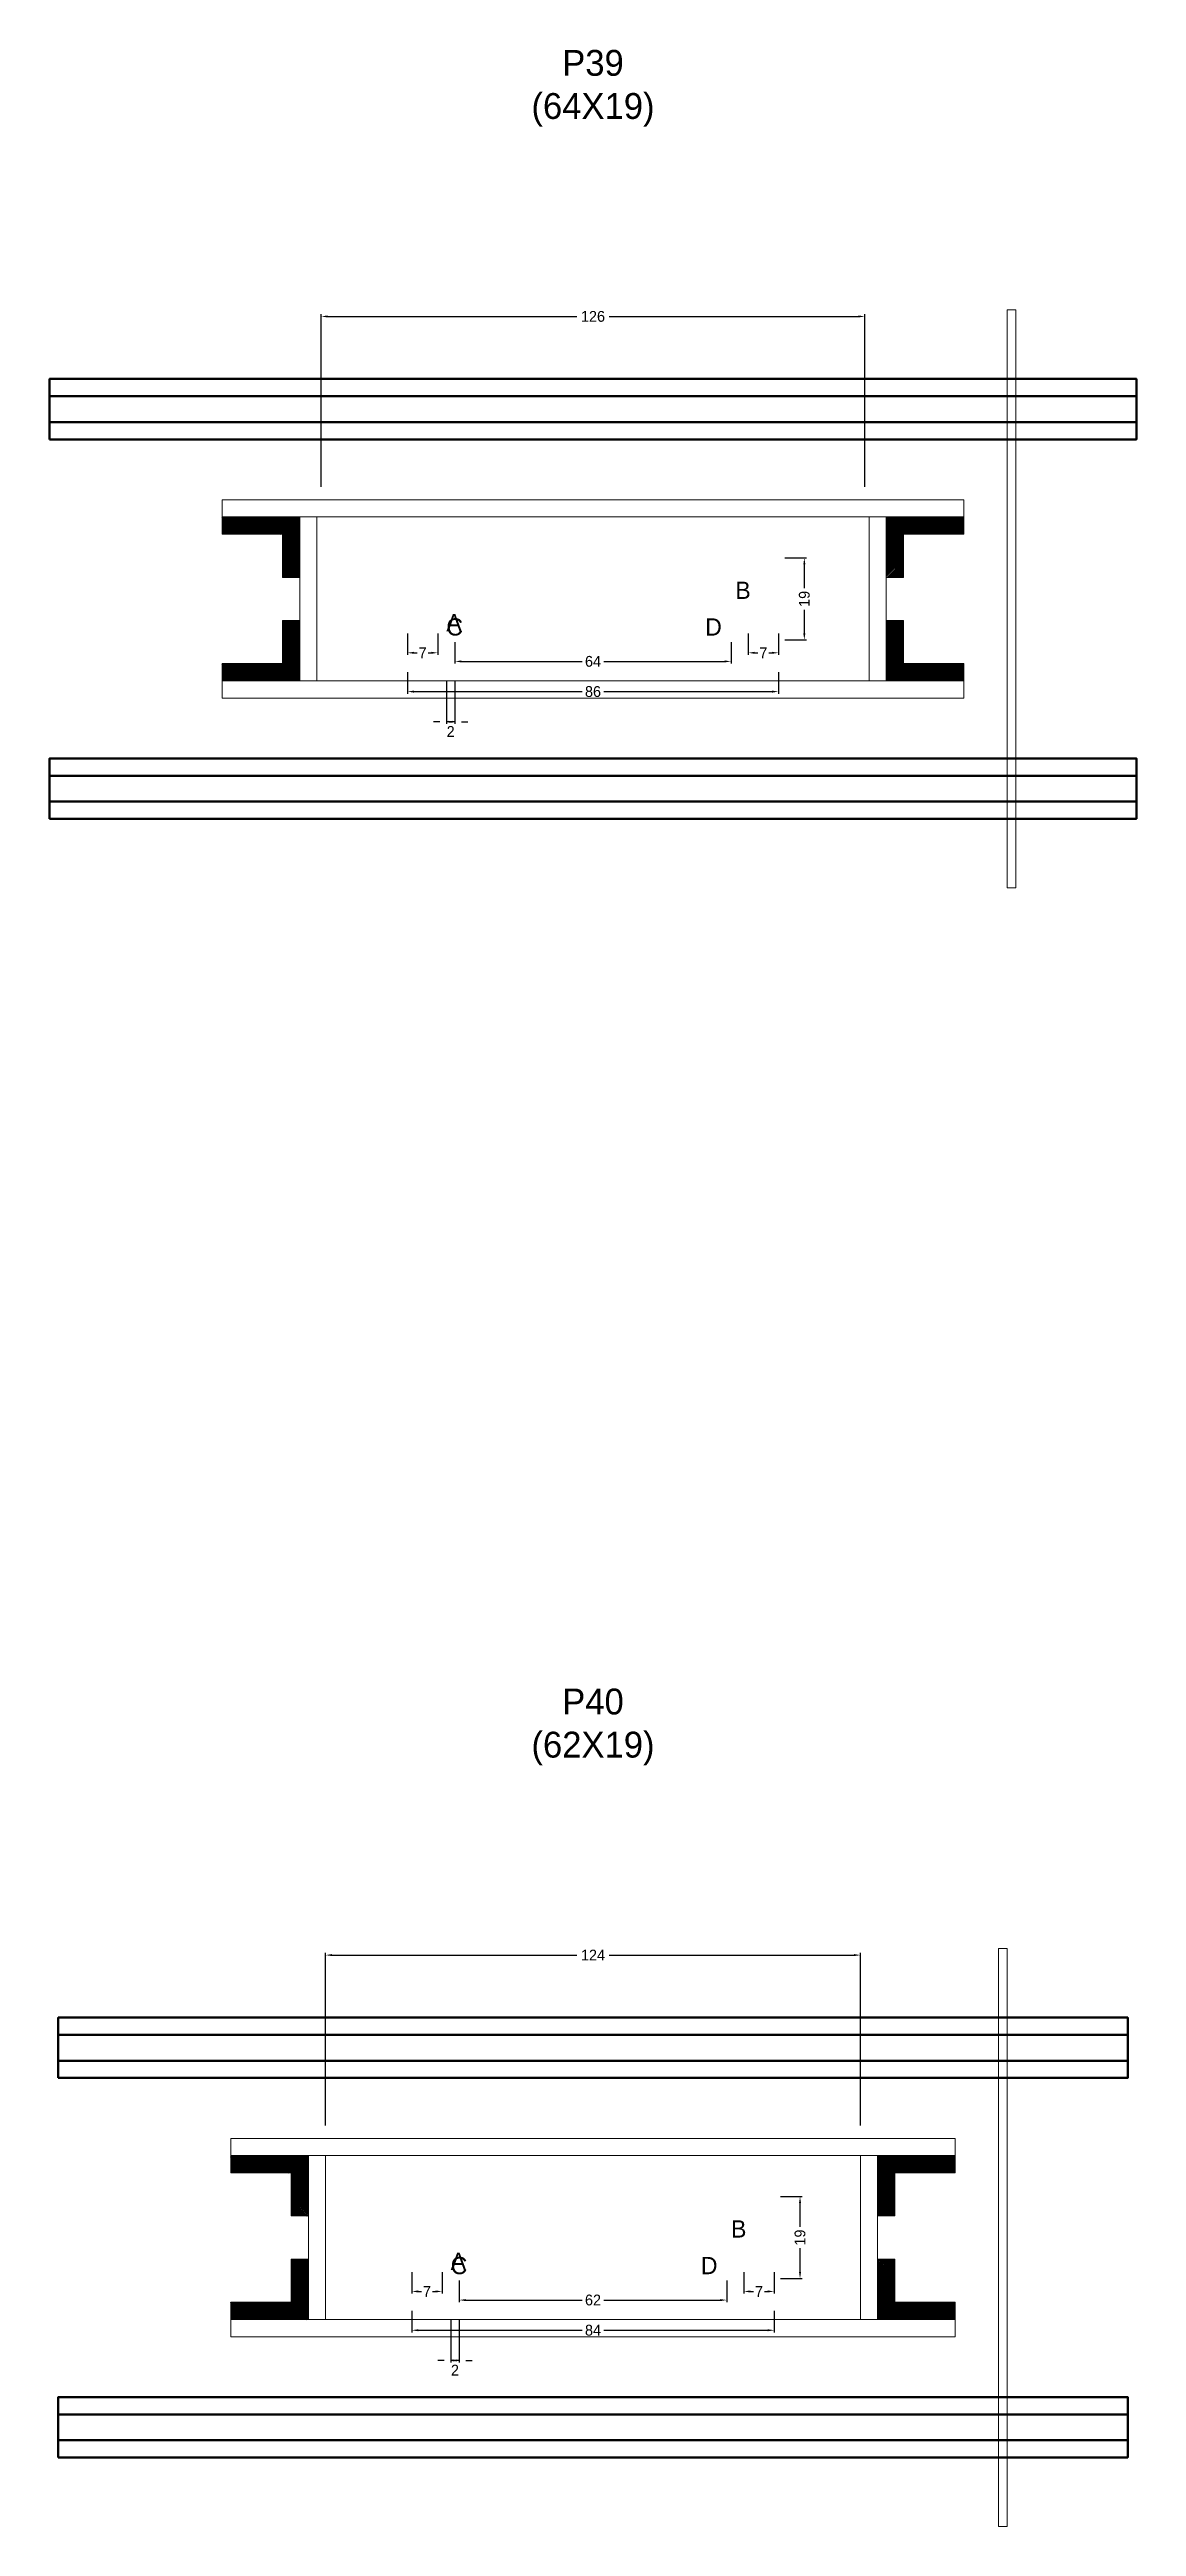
# Model space of a CAD drawing. Header units: centimetres. Extents: x -12000 to 4115, y -10266 to 2668.
# Drawn here: x -126 to 126, y -7527 to -6953 of the extents above; entities that cross this region are included whole.
import ezdxf

# ---------------------------------------------------------------- set-up
doc = ezdxf.new("R2010")
doc.units = ezdxf.units.CM
for name, color, linetype in [('COTA', 241, 'Continuous'), ('GRAVATA', 224, 'Continuous'), ('Hachura', 251, 'Continuous'), ('NOMENCLATURA', 7, 'Continuous'), ('SARRAFO', 251, 'Continuous')]:
    doc.layers.add(name, color=color, linetype=linetype)
doc.dimstyles.new('cotax2', dxfattribs={"dimtxt": 2.5, "dimasz": 1.5, "dimexe": 0.5, "dimexo": 0.5, "dimgap": 0.5, "dimtad": 1, "dimcen": 2.5, "dimazin": 3, "dimtfac": 1, "dimtmove": 0, "dimatfit": 3})

msp = doc.modelspace()

# ---------------------------------------------------------------- texts
at = {"layer": 'NOMENCLATURA'}
for s, p in [('B', (33, -7080)), ('A', (-34, -7087.5)), ('C', (-34, -7088.5)), ('D', (26, -7088.5)), ('B', (32, -7460)), ('A', (-33, -7467.5)), ('C', (-33, -7468.5)), ('D', (25, -7468.5))]:
    msp.add_text(s, height=4, dxfattribs=at).set_placement(p)
at = {"layer": 'NOMENCLATURA', "char_height": 6, "attachment_point": 8}
for s, insert in [('P39\\P(64X19)', (0, -6970.5)), ('P40\\P(62X19)', (0, -7350.5))]:
    msp.add_mtext(s, dxfattribs=dict(at, insert=insert))

# ---------------------------------------------------------------- blocks, each defined once
blk = doc.blocks.new('_CLOSEDFILLED')
at = {"color": 0, "linetype": 'BYBLOCK'}
blk.add_solid([(-1, 0.16), (0, 0), (-1, -0.16)], dxfattribs=at)
blk = doc.blocks.new('*D534')
for p, q in [((-42, -7477), (-42, -7482)), ((42, -7477), (42, -7482)), ((-40.5, -7481.5), (-2.5, -7481.5)), ((2.5, -7481.5), (40.5, -7481.5))]:
    blk.add_line(p, q)
at = {"layer": 'Defpoints'}
for p in [(-42, -7476.5), (42, -7476.5), (-42, -7481.5)]:
    blk.add_point(p, dxfattribs=at)
at = {"layer": 'COTA', "xscale": 1.5, "yscale": 1.5, "rotation": 180}
blk.add_blockref('_CLOSEDFILLED', (-42, -7481.5), dxfattribs=at)
at = {"layer": 'COTA', "xscale": 1.5, "yscale": 1.5}
blk.add_blockref('_CLOSEDFILLED', (42, -7481.5), dxfattribs=at)
at = {"layer": 'COTA', "insert": (0, -7481.5), "char_height": 2.5, "attachment_point": 5}
blk.add_mtext('84', dxfattribs=at)
blk = doc.blocks.new('*D535')
for p, q in [((-31, -7470), (-31, -7475)), ((31, -7470), (31, -7475)), ((-29.5, -7474.5), (-2.5, -7474.5)), ((2.5, -7474.5), (29.5, -7474.5))]:
    blk.add_line(p, q)
at = {"layer": 'Defpoints'}
for p in [(-31, -7469.5), (31, -7469.5), (-31, -7474.5)]:
    blk.add_point(p, dxfattribs=at)
at = {"layer": 'COTA', "xscale": 1.5, "yscale": 1.5, "rotation": 180}
blk.add_blockref('_CLOSEDFILLED', (-31, -7474.5), dxfattribs=at)
at = {"layer": 'COTA', "xscale": 1.5, "yscale": 1.5}
blk.add_blockref('_CLOSEDFILLED', (31, -7474.5), dxfattribs=at)
at = {"layer": 'COTA', "insert": (0, -7474.5), "char_height": 2.5, "attachment_point": 5}
blk.add_mtext('62', dxfattribs=at)
blk = doc.blocks.new('*D536')
for p, q in [((43.5, -7450.5), (48.5, -7450.5)), ((48, -7457.5), (48, -7452)), ((48, -7468), (48, -7462.5)), ((43.5, -7469.5), (48.5, -7469.5))]:
    blk.add_line(p, q)
at = {"layer": 'Defpoints'}
for p in [(43, -7450.5), (43, -7469.5), (48, -7469.5)]:
    blk.add_point(p, dxfattribs=at)
at = {"layer": 'COTA', "xscale": 1.5, "yscale": 1.5}
for p, rotation in [((48, -7450.5), 90), ((48, -7469.5), 270)]:
    blk.add_blockref('_CLOSEDFILLED', p, dxfattribs=dict(at, rotation=rotation))
at = {"layer": 'COTA', "insert": (48, -7460), "char_height": 2.5, "attachment_point": 5, "rotation": 90}
blk.add_mtext('19', dxfattribs=at)
blk = doc.blocks.new('*D537')
for p, q in [((-42, -7468), (-42, -7473)), ((-40.5, -7472.5), (-39.75, -7472.5)), ((-37.25, -7472.5), (-36.5, -7472.5)), ((-35, -7468), (-35, -7473))]:
    blk.add_line(p, q)
at = {"layer": 'Defpoints'}
for p in [(-42, -7467.5), (-42, -7472.5), (-35, -7467.5)]:
    blk.add_point(p, dxfattribs=at)
at = {"layer": 'COTA', "xscale": 1.5, "yscale": 1.5, "rotation": 180}
blk.add_blockref('_CLOSEDFILLED', (-42, -7472.5), dxfattribs=at)
at = {"layer": 'COTA', "xscale": 1.5, "yscale": 1.5}
blk.add_blockref('_CLOSEDFILLED', (-35, -7472.5), dxfattribs=at)
at = {"layer": 'COTA', "insert": (-38.5, -7472.5), "char_height": 2.5, "attachment_point": 5}
blk.add_mtext('7', dxfattribs=at)
blk = doc.blocks.new('*D538')
for p, q in [((35, -7468), (35, -7473)), ((36.5, -7472.5), (37.25, -7472.5)), ((39.75, -7472.5), (40.5, -7472.5)), ((42, -7468), (42, -7473))]:
    blk.add_line(p, q)
at = {"layer": 'Defpoints'}
for p in [(35, -7467.5), (35, -7472.5), (42, -7467.5)]:
    blk.add_point(p, dxfattribs=at)
at = {"layer": 'COTA', "xscale": 1.5, "yscale": 1.5, "rotation": 180}
blk.add_blockref('_CLOSEDFILLED', (35, -7472.5), dxfattribs=at)
at = {"layer": 'COTA', "xscale": 1.5, "yscale": 1.5}
blk.add_blockref('_CLOSEDFILLED', (42, -7472.5), dxfattribs=at)
at = {"layer": 'COTA', "insert": (38.5, -7472.5), "char_height": 2.5, "attachment_point": 5}
blk.add_mtext('7', dxfattribs=at)
blk = doc.blocks.new('*D539')
for p, q in [((-62, -7434), (-62, -7394)), ((-60.5, -7394.5), (-3.75, -7394.5)), ((3.75, -7394.5), (60.5, -7394.5)), ((62, -7434), (62, -7394))]:
    blk.add_line(p, q)
at = {"layer": 'Defpoints'}
for p in [(-62, -7394.5), (-62, -7434.5), (62, -7434.5)]:
    blk.add_point(p, dxfattribs=at)
at = {"layer": 'COTA', "xscale": 1.5, "yscale": 1.5, "rotation": 180}
blk.add_blockref('_CLOSEDFILLED', (-62, -7394.5), dxfattribs=at)
at = {"layer": 'COTA', "xscale": 1.5, "yscale": 1.5}
blk.add_blockref('_CLOSEDFILLED', (62, -7394.5), dxfattribs=at)
at = {"layer": 'COTA', "insert": (0, -7394.5), "char_height": 2.5, "attachment_point": 5}
blk.add_mtext('124', dxfattribs=at)
blk = doc.blocks.new('*D508')
for p, q in [((-43, -7097), (-43, -7102)), ((43, -7097), (43, -7102)), ((-41.5, -7101.5), (-2.5, -7101.5)), ((2.5, -7101.5), (41.5, -7101.5))]:
    blk.add_line(p, q)
at = {"layer": 'Defpoints'}
for p in [(-43, -7096.5), (43, -7096.5), (-43, -7101.5)]:
    blk.add_point(p, dxfattribs=at)
at = {"layer": 'COTA', "xscale": 1.5, "yscale": 1.5, "rotation": 180}
blk.add_blockref('_CLOSEDFILLED', (-43, -7101.5), dxfattribs=at)
at = {"layer": 'COTA', "xscale": 1.5, "yscale": 1.5}
blk.add_blockref('_CLOSEDFILLED', (43, -7101.5), dxfattribs=at)
at = {"layer": 'COTA', "insert": (0, -7101.5), "char_height": 2.5, "attachment_point": 5}
blk.add_mtext('86', dxfattribs=at)
blk = doc.blocks.new('*D509')
for p, q in [((-32, -7090), (-32, -7095)), ((32, -7090), (32, -7095)), ((-30.5, -7094.5), (-2.5, -7094.5)), ((2.5, -7094.5), (30.5, -7094.5))]:
    blk.add_line(p, q)
at = {"layer": 'Defpoints'}
for p in [(-32, -7089.5), (32, -7089.5), (-32, -7094.5)]:
    blk.add_point(p, dxfattribs=at)
at = {"layer": 'COTA', "xscale": 1.5, "yscale": 1.5, "rotation": 180}
blk.add_blockref('_CLOSEDFILLED', (-32, -7094.5), dxfattribs=at)
at = {"layer": 'COTA', "xscale": 1.5, "yscale": 1.5}
blk.add_blockref('_CLOSEDFILLED', (32, -7094.5), dxfattribs=at)
at = {"layer": 'COTA', "insert": (0, -7094.5), "char_height": 2.5, "attachment_point": 5}
blk.add_mtext('64', dxfattribs=at)
blk = doc.blocks.new('*D510')
for p, q in [((44.5, -7070.5), (49.5, -7070.5)), ((49, -7077.5), (49, -7072)), ((49, -7088), (49, -7082.5)), ((44.5, -7089.5), (49.5, -7089.5))]:
    blk.add_line(p, q)
at = {"layer": 'Defpoints'}
for p in [(44, -7070.5), (44, -7089.5), (49, -7089.5)]:
    blk.add_point(p, dxfattribs=at)
at = {"layer": 'COTA', "xscale": 1.5, "yscale": 1.5}
for p, rotation in [((49, -7070.5), 90), ((49, -7089.5), 270)]:
    blk.add_blockref('_CLOSEDFILLED', p, dxfattribs=dict(at, rotation=rotation))
at = {"layer": 'COTA', "insert": (49, -7080), "char_height": 2.5, "attachment_point": 5, "rotation": 90}
blk.add_mtext('19', dxfattribs=at)
blk = doc.blocks.new('*D511')
for p, q in [((-43, -7088), (-43, -7093)), ((-36, -7088), (-36, -7093)), ((-41.5, -7092.5), (-40.75, -7092.5)), ((-38.25, -7092.5), (-37.5, -7092.5))]:
    blk.add_line(p, q)
at = {"layer": 'Defpoints'}
for p in [(-43, -7087.5), (-36, -7087.5), (-43, -7092.5)]:
    blk.add_point(p, dxfattribs=at)
at = {"layer": 'COTA', "xscale": 1.5, "yscale": 1.5, "rotation": 180}
blk.add_blockref('_CLOSEDFILLED', (-43, -7092.5), dxfattribs=at)
at = {"layer": 'COTA', "xscale": 1.5, "yscale": 1.5}
blk.add_blockref('_CLOSEDFILLED', (-36, -7092.5), dxfattribs=at)
at = {"layer": 'COTA', "insert": (-39.5, -7092.5), "char_height": 2.5, "attachment_point": 5}
blk.add_mtext('7', dxfattribs=at)
blk = doc.blocks.new('*D512')
for p, q in [((36, -7088), (36, -7093)), ((43, -7088), (43, -7093)), ((37.5, -7092.5), (38.25, -7092.5)), ((40.75, -7092.5), (41.5, -7092.5))]:
    blk.add_line(p, q)
at = {"layer": 'Defpoints'}
for p in [(36, -7087.5), (43, -7087.5), (36, -7092.5)]:
    blk.add_point(p, dxfattribs=at)
at = {"layer": 'COTA', "xscale": 1.5, "yscale": 1.5, "rotation": 180}
blk.add_blockref('_CLOSEDFILLED', (36, -7092.5), dxfattribs=at)
at = {"layer": 'COTA', "xscale": 1.5, "yscale": 1.5}
blk.add_blockref('_CLOSEDFILLED', (43, -7092.5), dxfattribs=at)
at = {"layer": 'COTA', "insert": (39.5, -7092.5), "char_height": 2.5, "attachment_point": 5}
blk.add_mtext('7', dxfattribs=at)
blk = doc.blocks.new('*D513')
for p, q in [((-63, -7054), (-63, -7014)), ((-61.5, -7014.5), (-3.75, -7014.5)), ((3.75, -7014.5), (61.5, -7014.5)), ((63, -7054), (63, -7014))]:
    blk.add_line(p, q)
at = {"layer": 'Defpoints'}
for p in [(-63, -7014.5), (-63, -7054.5), (63, -7054.5)]:
    blk.add_point(p, dxfattribs=at)
at = {"layer": 'COTA', "xscale": 1.5, "yscale": 1.5, "rotation": 180}
blk.add_blockref('_CLOSEDFILLED', (-63, -7014.5), dxfattribs=at)
at = {"layer": 'COTA', "xscale": 1.5, "yscale": 1.5}
blk.add_blockref('_CLOSEDFILLED', (63, -7014.5), dxfattribs=at)
at = {"layer": 'COTA', "insert": (0, -7014.5), "char_height": 2.5, "attachment_point": 5}
blk.add_mtext('126', dxfattribs=at)

# ---------------------------------------------------------------- dimensions: what is measured, and where the dimension line sits
at = {"layer": 'COTA'}
for base, p1, p2, picture, middle in [((-63, -7014.5), (-63, -7054.5), (63, -7054.5), '*D513', (0, -7014.5)), ((-43, -7092.5), (-43, -7087.5), (-36, -7087.5), '*D511', (-39.5, -7092.5)), ((36, -7092.5), (36, -7087.5), (43, -7087.5), '*D512', (39.5, -7092.5)), ((-32, -7094.5), (-32, -7089.5), (32, -7089.5), '*D509', (0, -7094.5)), ((-43, -7101.5), (-43, -7096.5), (43, -7096.5), '*D508', (0, -7101.5)), ((-62, -7394.5), (-62, -7434.5), (62, -7434.5), '*D539', (0, -7394.5)), ((-42, -7472.5), (-42, -7467.5), (-35, -7467.5), '*D537', (-38.5, -7472.5)), ((-31, -7474.5), (-31, -7469.5), (31, -7469.5), '*D535', (0, -7474.5)), ((35, -7472.5), (35, -7467.5), (42, -7467.5), '*D538', (38.5, -7472.5)), ((-42, -7481.5), (-42, -7476.5), (42, -7476.5), '*D534', (0, -7481.5))]:
    dim = msp.add_linear_dim(base=base, p1=p1, p2=p2, dimstyle='cotax2', dxfattribs=at)
    dim.commit()
    dim.dimension.update_dxf_attribs({"geometry": picture, "text_midpoint": middle})
for base, p1, p2, picture, middle in [((49, -7089.5), (44, -7089.5), (44, -7070.5), '*D510', (49, -7080)), ((48, -7469.5), (43, -7469.5), (43, -7450.5), '*D536', (48, -7460))]:
    dim = msp.add_linear_dim(base=base, p1=p1, p2=p2, angle=90, dimstyle='cotax2', dxfattribs=at)
    dim.commit()
    dim.dimension.update_dxf_attribs({"geometry": picture, "text_midpoint": middle})
for base, p1, p2 in [((-32, -7108.5), (-32, -7098.5), (-34, -7098.5)), ((-31, -7488.5), (-31, -7478.5), (-33, -7478.5))]:
    msp.add_linear_dim(base=base, p1=p1, p2=p2, dimstyle='cotax2', dxfattribs=at).render()

# ---------------------------------------------------------------- hatches: boundary and pattern name
at = {"layer": 'SARRAFO'}
h = msp.add_hatch(dxfattribs=at)
h.set_pattern_fill('SOLID', scale=2)
h.paths.add_polyline_path([(-86, -7065), (-72, -7065), (-72, -7061), (-86, -7061)])
h = msp.add_hatch(dxfattribs=at)
h.set_pattern_fill('SOLID', scale=2)
h.paths.add_polyline_path([(-72, -7075), (-68, -7075), (-68, -7061), (-72, -7061)])
h = msp.add_hatch(dxfattribs=at)
h.set_pattern_fill('SOLID', scale=2)
h.paths.add_polyline_path([(68, -7075), (72, -7075), (72, -7061), (68, -7061)])
h = msp.add_hatch(dxfattribs=at)
h.set_pattern_fill('SOLID', scale=2)
h.paths.add_polyline_path([(72, -7065), (86, -7065), (86, -7061), (72, -7061)])
h = msp.add_hatch(dxfattribs=at)
h.set_pattern_fill('SOLID', scale=2)
h.paths.add_polyline_path([(-72, -7099), (-68, -7099), (-68, -7085), (-72, -7085)])
h = msp.add_hatch(dxfattribs=at)
h.set_pattern_fill('SOLID', scale=2)
h.paths.add_polyline_path([(68, -7099), (72, -7099), (72, -7085), (68, -7085)])
h = msp.add_hatch(dxfattribs=at)
h.set_pattern_fill('SOLID', scale=2)
h.paths.add_polyline_path([(-86, -7099), (-72, -7099), (-72, -7095), (-86, -7095)])
h = msp.add_hatch(dxfattribs=at)
h.set_pattern_fill('SOLID', scale=2)
h.paths.add_polyline_path([(72, -7099), (86, -7099), (86, -7095), (72, -7095)])
h = msp.add_hatch(dxfattribs=at)
h.set_pattern_fill('SOLID', scale=2)
h.paths.add_polyline_path([(-84, -7445), (-70, -7445), (-70, -7441), (-84, -7441)])
h = msp.add_hatch(dxfattribs=at)
h.set_pattern_fill('SOLID', scale=2)
h.paths.add_polyline_path([(-70, -7455), (-66, -7455), (-66, -7441), (-70, -7441)])
h = msp.add_hatch(dxfattribs=at)
h.set_pattern_fill('SOLID', scale=2)
h.paths.add_polyline_path([(66, -7455), (70, -7455), (70, -7441), (66, -7441)])
h = msp.add_hatch(dxfattribs=at)
h.set_pattern_fill('SOLID', scale=2)
h.paths.add_polyline_path([(70, -7445), (84, -7445), (84, -7441), (70, -7441)])
h = msp.add_hatch(dxfattribs=at)
h.set_pattern_fill('SOLID', scale=2)
h.paths.add_polyline_path([(-70, -7479), (-66, -7479), (-66, -7465), (-70, -7465)])
h = msp.add_hatch(dxfattribs=at)
h.set_pattern_fill('SOLID', scale=2)
h.paths.add_polyline_path([(66, -7479), (70, -7479), (70, -7465), (66, -7465)])
h = msp.add_hatch(dxfattribs=at)
h.set_pattern_fill('SOLID', scale=2)
h.paths.add_polyline_path([(-84, -7479), (-70, -7479), (-70, -7475), (-84, -7475)])
h = msp.add_hatch(dxfattribs=at)
h.set_pattern_fill('SOLID', scale=2)
h.paths.add_polyline_path([(70, -7479), (84, -7479), (84, -7475), (70, -7475)])

# ---------------------------------------------------------------- linework, layer by layer
at = {"layer": 'GRAVATA', "lineweight": 50}
for points in [[(-126, -7043), (126, -7043), (126, -7029), (-126, -7029)], [(-126, -7039), (126, -7039), (126, -7033), (-126, -7033)], [(-126, -7131), (126, -7131), (126, -7117), (-126, -7117)], [(-126, -7127), (126, -7127), (126, -7121), (-126, -7121)], [(-124, -7423), (124, -7423), (124, -7409), (-124, -7409)], [(-124, -7419), (124, -7419), (124, -7413), (-124, -7413)], [(-124, -7511), (124, -7511), (124, -7497), (-124, -7497)], [(-124, -7507), (124, -7507), (124, -7501), (-124, -7501)]]:
    msp.add_lwpolyline(points, close=True, dxfattribs=at)
at = {"layer": 'Hachura', "lineweight": 13}
for points in [[(96, -7147), (98, -7147), (98, -7013), (96, -7013)], [(94, -7527), (96, -7527), (96, -7393), (94, -7393)]]:
    msp.add_lwpolyline(points, close=True, dxfattribs=at)
at = {"layer": 'Hachura', "lineweight": 18}
for points in [[(-86, -7061), (86, -7061), (86, -7057), (-86, -7057)], [(-68, -7099), (-64, -7099), (-64, -7061), (-68, -7061)], [(64, -7099), (68, -7099), (68, -7061), (64, -7061)], [(-86, -7103), (86, -7103), (86, -7099), (-86, -7099)], [(-84, -7441), (84, -7441), (84, -7437), (-84, -7437)], [(-66, -7479), (-62, -7479), (-62, -7441), (-66, -7441)], [(62, -7479), (66, -7479), (66, -7441), (62, -7441)], [(-84, -7483), (84, -7483), (84, -7479), (-84, -7479)]]:
    msp.add_lwpolyline(points, close=True, dxfattribs=at)
at = {"layer": 'SARRAFO', "lineweight": 13}
for points in [[(-86, -7065), (-72, -7065), (-72, -7061), (-86, -7061)], [(-72, -7075), (-68, -7075), (-68, -7061), (-72, -7061)], [(68, -7075), (72, -7075), (72, -7061), (68, -7061)], [(72, -7065), (86, -7065), (86, -7061), (72, -7061)], [(-72, -7099), (-68, -7099), (-68, -7085), (-72, -7085)], [(68, -7099), (72, -7099), (72, -7085), (68, -7085)], [(-86, -7099), (-72, -7099), (-72, -7095), (-86, -7095)], [(72, -7099), (86, -7099), (86, -7095), (72, -7095)], [(-84, -7445), (-70, -7445), (-70, -7441), (-84, -7441)], [(-70, -7455), (-66, -7455), (-66, -7441), (-70, -7441)], [(66, -7455), (70, -7455), (70, -7441), (66, -7441)], [(70, -7445), (84, -7445), (84, -7441), (70, -7441)], [(-70, -7479), (-66, -7479), (-66, -7465), (-70, -7465)], [(66, -7479), (70, -7479), (70, -7465), (66, -7465)], [(-84, -7479), (-70, -7479), (-70, -7475), (-84, -7475)], [(70, -7479), (84, -7479), (84, -7475), (70, -7475)]]:
    msp.add_lwpolyline(points, close=True, dxfattribs=at)

msp.set_redraw_order([(e.dxf.handle, doc.entitydb.next_handle()) for e in msp.query("TEXT MTEXT ATTDEF DIMENSION ARC_DIMENSION")])  # texts and dimensions are drawn at this point

doc.saveas('drawing.dxf')
